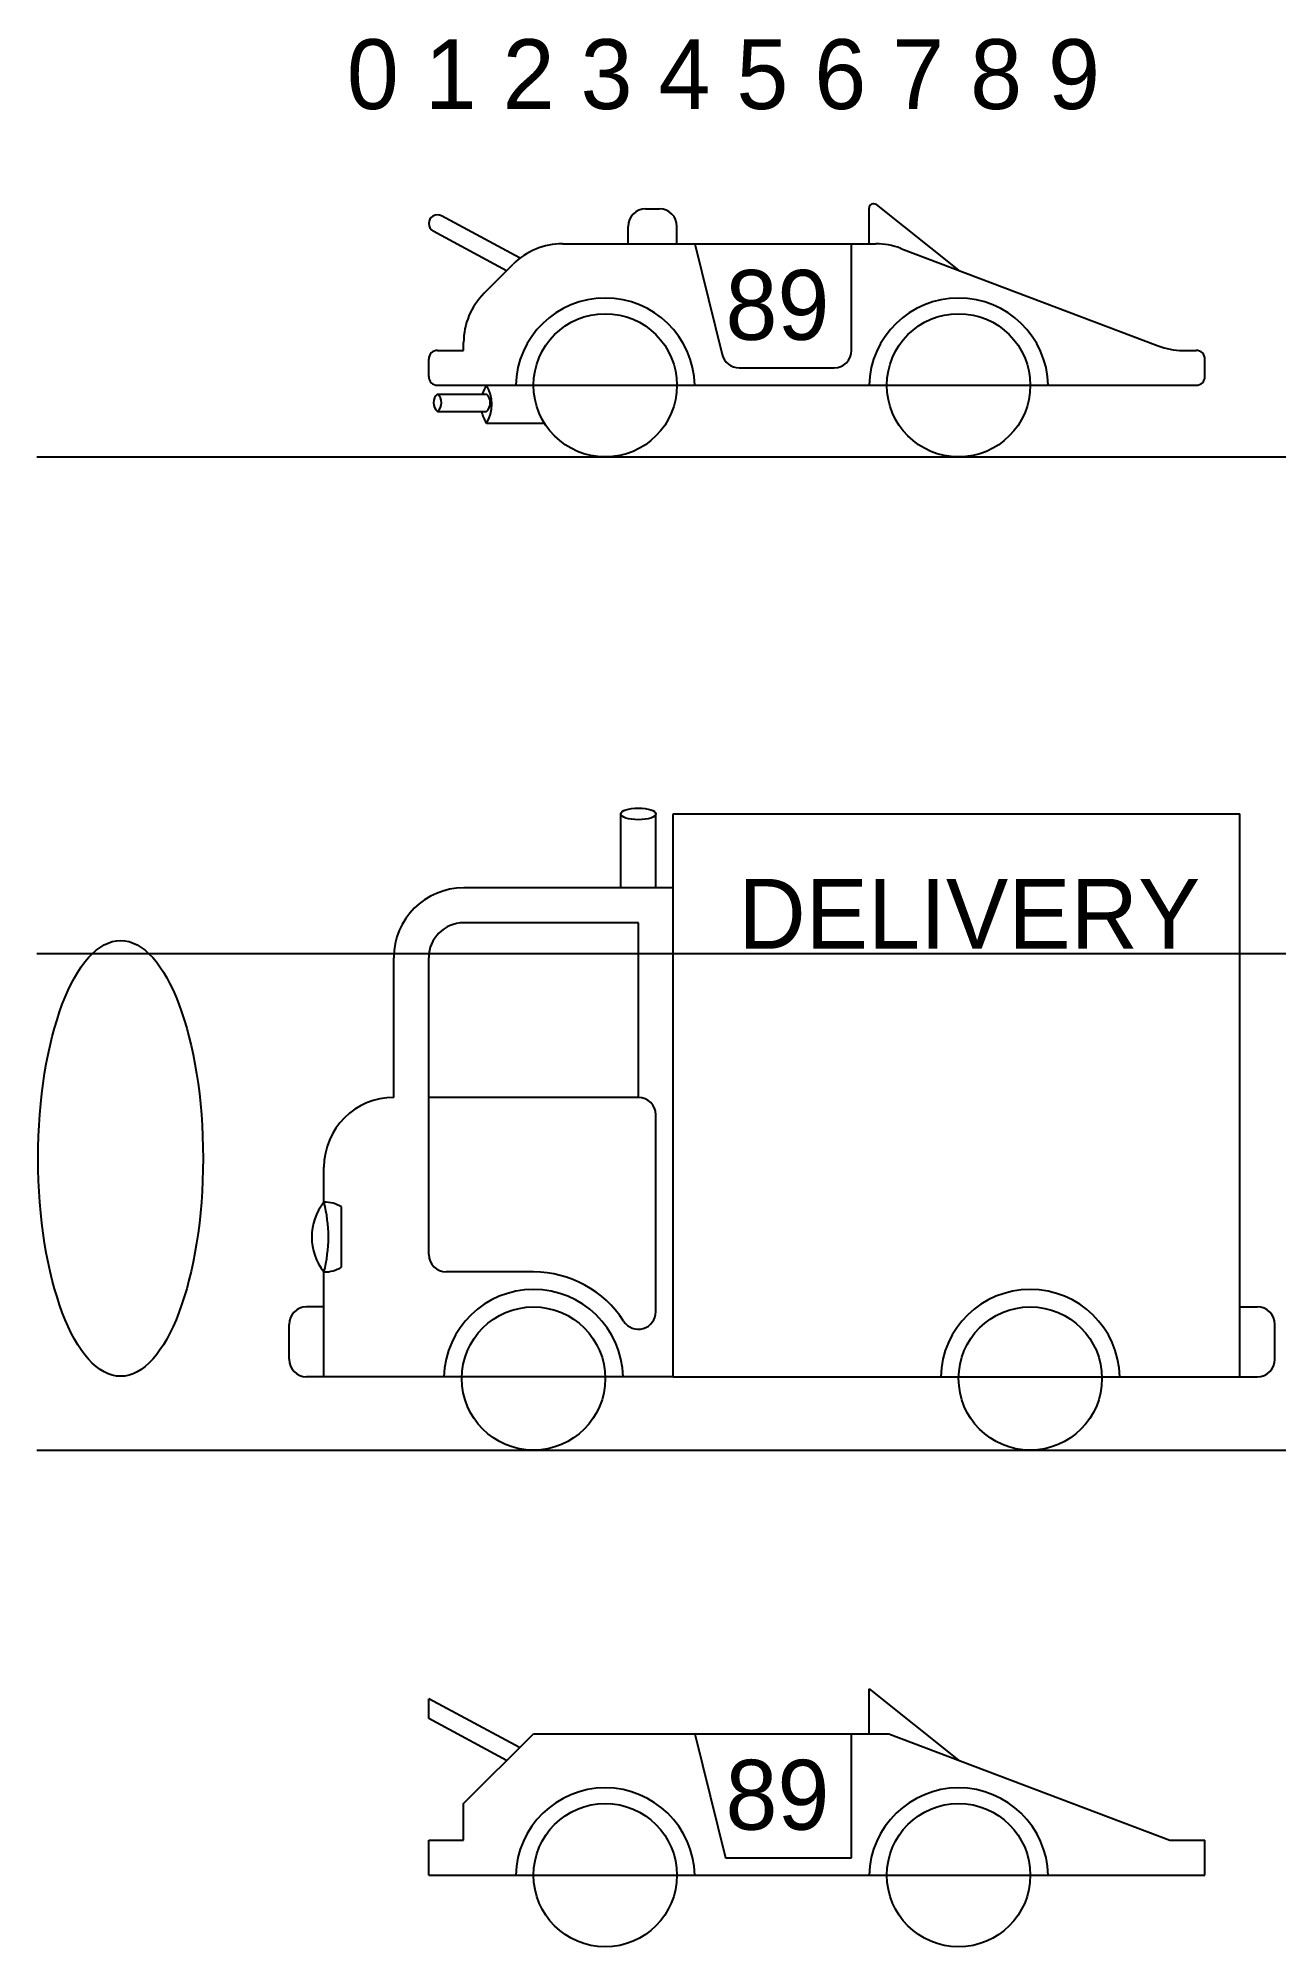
# Model space of a CAD drawing. Header units: inches. Extents: x 0 to 100, y 0 to 100.
# Drawn here: x 0.01 to 4.43, y 1.78 to 8.61 of the extents above; entities that cross this region are included whole.
import ezdxf

# ---------------------------------------------------------------- set-up
doc = ezdxf.new("R2010")
doc.units = ezdxf.units.IN
doc.header["$MEASUREMENT"] = 0
doc.layers.get('0').update_dxf_attribs({"lineweight": 25, "true_color": 0xffffff})
doc.styles.add('textstyle0', font='')
doc.styles.add('textstyle1', font='')
doc.styles.add('textstyle2', font='')
doc.styles.add('textstyle3', font='')
doc.styles.get('textstyle0').set_extended_font_data('Futura')
doc.styles.get('textstyle1').set_extended_font_data('Futura')
doc.styles.get('textstyle2').set_extended_font_data('Futura')
doc.styles.get('textstyle3').set_extended_font_data('Futura')

msp = doc.modelspace()

# ---------------------------------------------------------------- texts
at = {"char_height": 0.25, "attachment_point": 1}
for s, insert, style in [('0 1 2 3 4 5 6 7 8 9', (1.1096, 8.6062), 'textstyle1'), ('89', (2.4645, 7.7801), 'textstyle2'), ('DELIVERY', (2.5102, 5.6006), 'textstyle0'), ('89', (2.4645, 2.447), 'textstyle3')]:
    msp.add_mtext(s, dxfattribs=dict(at, insert=insert, style=style))

# ---------------------------------------------------------------- linework, layer by layer
for p, q in [((2.1785, 7.9988), (2.2285, 7.9988)), ((2.9785, 7.8738), (2.9785, 8.0018)), ((3.0038, 8.014), (3.2989, 7.779)), ((1.4025, 7.9465), (1.4025, 7.9465)), ((1.7275, 7.8238), (1.4486, 7.974)), ((2.116, 7.8738), (2.116, 7.9363)), ((2.291, 7.8738), (2.291, 7.9363)), ((1.6814, 7.7777), (1.419, 7.919)), ((1.8811, 7.8738), (3.0031, 7.8738)), ((2.355, 7.8738), (2.4528, 7.4773)), ((2.916, 7.4923), (2.916, 7.8738)), ((3.0917, 7.8576), (4.0125, 7.5085)), ((1.6008, 7.697), (1.7043, 7.8006)), ((1.5275, 7.4923), (1.5275, 7.5202)), ((1.4025, 7.3986), (1.4025, 7.4611)), ((1.4338, 7.4923), (1.5275, 7.4923)), ((4.1011, 7.4923), (4.1491, 7.4923)), ((4.1803, 7.3986), (4.1803, 7.4611)), ((2.5135, 7.4298), (2.8535, 7.4298)), ((1.4338, 7.3673), (4.1491, 7.3673)), ((1.4338, 7.3361), (1.6088, 7.3361)), ((1.4338, 7.2736), (1.6088, 7.2736)), ((1.6088, 7.2319), (1.8165, 7.2319)), ((0, 7.1108), (100, 7.1108)), ((2.0902, 5.5684), (2.0902, 5.8331)), ((2.2152, 5.5684), (2.2152, 5.8331)), ((2.2777, 3.8184), (2.2777, 5.8331)), ((2.2777, 5.8331), (4.3054, 5.8331)), ((4.3054, 3.8184), (4.3054, 5.8331)), ((2.2777, 5.5684), (1.5277, 5.5684)), ((2.1527, 5.4434), (1.5277, 5.4434)), ((2.1527, 4.8184), (2.1527, 5.4434)), ((0, 5.3332), (100, 5.3332)), ((1.2777, 4.8184), (1.2777, 5.3184)), ((1.4027, 4.2559), (1.4027, 5.3184)), ((1.2777, 4.8184), (1.2777, 4.8184)), ((2.1527, 4.8184), (1.4027, 4.8184)), ((2.2152, 4.051), (2.2152, 4.7559)), ((1.0277, 4.4434), (1.0277, 4.5684)), ((1.0902, 4.2101), (1.0902, 4.4267)), ((1.0277, 3.8184), (1.0277, 4.1934)), ((1.7777, 4.1934), (1.4652, 4.1934)), ((1.0277, 4.0684), (0.9652, 4.0684)), ((4.3054, 4.0684), (4.3679, 4.0684)), ((0.9027, 3.8809), (0.9027, 4.0059)), ((4.4304, 3.8809), (4.4304, 4.0059)), ((2.2777, 3.8184), (0.9652, 3.8184)), ((2.2777, 3.8184), (3.2349, 3.8184)), ((3.2349, 3.8184), (3.8759, 3.8184)), ((3.8759, 3.8184), (4.3679, 3.8184)), ((0, 3.5554), (100, 3.5554)), ((1.4025, 2.5947), (1.4025, 2.6657)), ((1.7275, 2.4907), (1.4025, 2.6657)), ((2.9785, 2.5407), (2.9785, 2.7011)), ((2.9785, 2.7011), (3.2989, 2.4459)), ((1.6814, 2.4446), (1.4025, 2.5947)), ((1.5275, 2.2907), (1.7775, 2.5407)), ((1.7775, 2.5407), (3.0489, 2.5407)), ((2.355, 2.5407), (2.4645, 2.0967)), ((2.916, 2.0967), (2.916, 2.5407)), ((3.0489, 2.5407), (4.0553, 2.1592)), ((1.5275, 2.1592), (1.5275, 2.2907)), ((1.4025, 2.1592), (1.5275, 2.1592)), ((1.4025, 2.0342), (1.4025, 2.1592)), ((4.0553, 2.1592), (4.1803, 2.1592)), ((4.1803, 2.0342), (4.1803, 2.1592)), ((2.4645, 2.0967), (2.916, 2.0967)), ((1.4025, 2.0342), (4.1803, 2.0342))]:
    msp.add_line(p, q)
for centre in [(2.0344, 7.3673), (3.2989, 7.3673), (1.7777, 3.8119), (3.5554, 3.8119), (2.0344, 2.0342), (3.2989, 2.0342)]:
    msp.add_circle(centre, 0.2565)
for centre, radius, start, end in [((2.1785, 7.9363), 0.0625, 90, 180), ((2.2285, 7.9363), 0.0625, 0, 90), ((2.9941, 8.0018), 0.0156, 51.472, 180), ((1.4338, 7.9465), 0.0312, 61.69924, 180), ((1.4338, 7.9465), 0.0312, 180, 241.69924), ((1.8811, 7.6238), 0.25, 90, 135), ((3.0031, 7.6238), 0.25, 69.24001, 90), ((1.7775, 7.5202), 0.25, 135, 180), ((2.0344, 7.3592), 0.3206, 1.4521, 178.5479), ((3.299, 7.3592), 0.3206, 1.4521, 178.5479), ((1.4338, 7.4611), 0.0312, 90, 180), ((2.5135, 7.4923), 0.0625, 193.8631, 270), ((2.8535, 7.4923), 0.0625, 270, 0), ((4.1011, 7.7423), 0.25, 249.24001, 270), ((4.1491, 7.4611), 0.0312, 0, 90), ((1.4338, 7.3986), 0.0312, 180, 270), ((4.1491, 7.3986), 0.0312, 270, 0), ((1.4614, 7.3048), 0.0417, 131.40962, 228.59038), ((1.4062, 7.3048), 0.0417, 311.40962, 48.59038), ((1.7139, 7.2996), 0.125, 147.20283, 163.04224), ((1.5037, 7.2996), 0.125, 327.20283, 32.79717), ((1.5812, 7.3048), 0.0417, 311.40962, 48.59038), ((1.7139, 7.2996), 0.125, 192.0247, 212.79717), ((1.5277, 5.3184), 0.25, 90, 180), ((1.5277, 5.3184), 0.125, 90, 180), ((1.2777, 4.5684), 0.25, 90, 180), ((2.1527, 4.7559), 0.0625, 0, 90), ((1.1838, 4.3184), 0.2, 141.31781, 218.68219), ((1.0277, 4.3184), 0.125, 60, 90), ((0.5436, 4.3184), 0.5, 345.52249, 14.47751), ((1.4652, 4.2559), 0.0625, 180, 270), ((1.0277, 4.3184), 0.125, 270, 300), ((1.7777, 3.8103), 0.3831, 32.69958, 90), ((1.7777, 3.8103), 0.3206, 1.4521, 178.5479), ((3.5554, 3.8103), 0.3206, 1.4521, 178.5479), ((0.9652, 4.0059), 0.0625, 90, 180), ((2.1527, 4.051), 0.0625, 212.69958, 0), ((4.3679, 4.0059), 0.0625, 0, 90), ((0.9652, 3.8809), 0.0625, 180, 270), ((4.3679, 3.8809), 0.0625, 270, 0), ((2.0344, 2.0261), 0.3206, 1.4521, 178.5479), ((3.299, 2.0261), 0.3206, 1.4521, 178.5479)]:
    msp.add_arc(centre, radius, start, end)
for centre, major_axis, ratio in [((2.1527, 5.8331), (0.0625, 0), 0.333413), ((0.3, 4.6), (0, -0.78), 0.378205)]:
    msp.add_ellipse(centre, major_axis=major_axis, ratio=ratio)

msp.set_redraw_order([(e.dxf.handle, doc.entitydb.next_handle()) for e in msp.query("TEXT MTEXT ATTDEF DIMENSION ARC_DIMENSION")])  # texts and dimensions are drawn at this point

doc.saveas('drawing.dxf')
